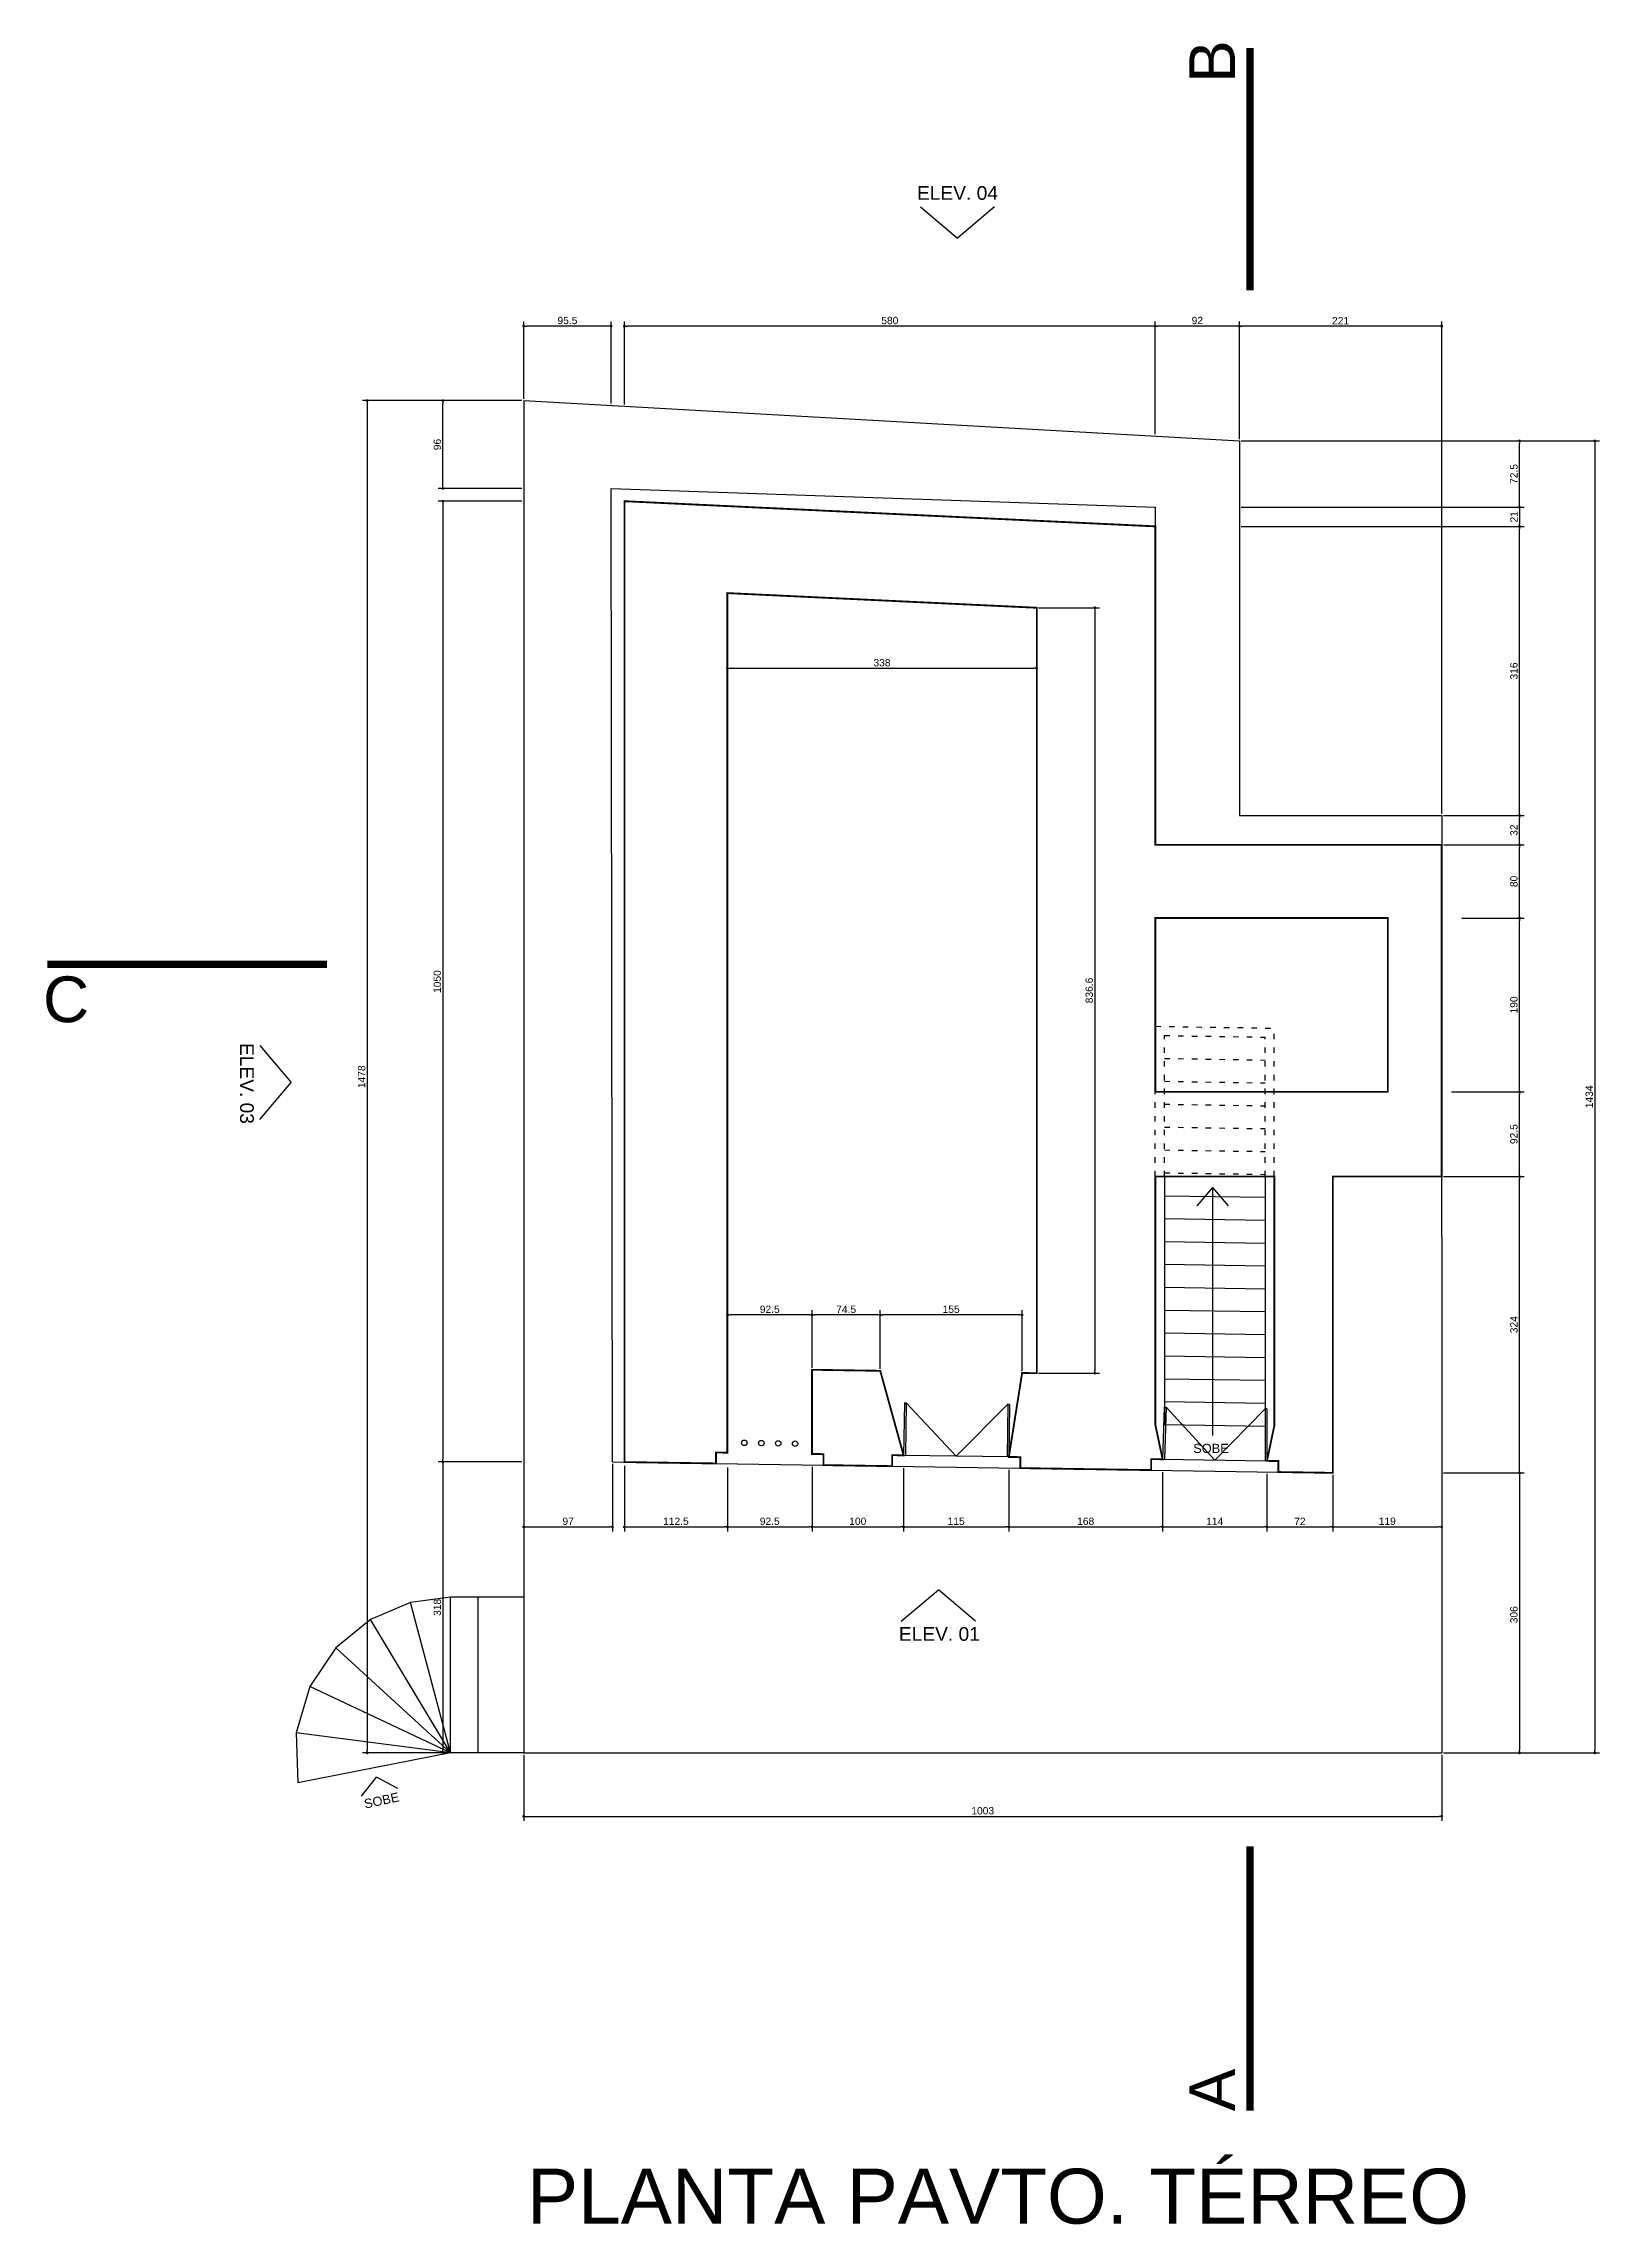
# Model space of a CAD drawing. Extents: x 2519 to 12890, y -1001 to 7229.
# Drawn here: x 2519 to 4219, y 4825 to 7209 of the extents above; entities that cross this region are included whole.
import ezdxf

# ---------------------------------------------------------------- set-up
doc = ezdxf.new("R2010")
doc.units = 0
doc.header["$PDMODE"] = 35
doc.linetypes.add('ACAD_ISO03W100', pattern=[30, 12, -18])
doc.linetypes.add('CENTER2', pattern=[28.575, 19.05, -3.175, 3.175, -3.175])
doc.layers.get('0').update_dxf_attribs({"linetype": 'CONTINUOUS'})
doc.layers.get('DEFPOINTS').update_dxf_attribs({"linetype": 'CONTINUOUS'})
for name, color, linetype in [('COTA', 7, 'CONTINUOUS'), ('PAREDE', 7, 'CONTINUOUS'), ('PAREDE_FINA', 7, 'CONTINUOUS')]:
    doc.layers.add(name, color=color, linetype=linetype)
doc.styles.add('TEXTO', font='ARIAL.TTF')
doc.dimstyles.new('COTA', dxfattribs={"dimtxt": 8, "dimasz": 3, "dimexe": 5, "dimexo": 2, "dimgap": 2, "dimtad": 1, "dimdec": 1, "dimtxsty": 'TEXTO', "dimblk1": 'DOT', "dimblk2": 'DOT', "dimsah": 1, "dimcen": 0, "dimclrd": 256, "dimclre": 256, "dimclrt": 256, "dimazin": 3, "dimtfac": 0.6, "dimtdec": 1, "dimtmove": 0, "dimatfit": 3, "dimtolj": 1, "dimtzin": 0})

msp = doc.modelspace()

# ---------------------------------------------------------------- texts
at = {"layer": 'PAREDE_FINA', "style": 'TEXTO'}
for s, height, rotation, p in [('B', 50, 90, (3821.02, 7165.68)), ('ELEV. 03', 15, 270, (2733.91, 6116.36)), ('SOBE', 10, 12.05806, (2870.6, 5279.53)), ('A', 50, 90, (3821.02, 4948.73))]:
    msp.add_text(s, height=height, rotation=rotation, dxfattribs=at).set_placement(p)
for s, height, p in [('ELEV. 04', 15, (3473.47, 7037.86)), ('C', 50, (2518.55, 6139.02)), ('SOBE', 10, (3775.33, 5668.19)), ('ELEV. 01', 15, (3453.67, 5462.88)), ('PLANTA PAVTO. TÉRREO', 60, (3047.33, 4825.92))]:
    msp.add_text(s, height=height, dxfattribs=at).set_placement(p)

# ---------------------------------------------------------------- blocks, each defined once
blk = doc.blocks.new('_DOT')
at = {"color": 0, "linetype": 'BYBLOCK'}
blk.add_line((-0.5, 0), (-1, 0), dxfattribs=at)
at = {"color": 0, "linetype": 'BYBLOCK', "const_width": 0.5}
blk.add_lwpolyline([(-0.25, 0, 1), (0.25, 0, 1)], format="xyb", close=True, dxfattribs=at)
blk = doc.blocks.new('*D33')
at = {"layer": 'COTA'}
for p, q in [((3825.8, 6776.4), (3825.8, 6904.8)), ((4043.8, 6899.8), (3828.8, 6899.8)), ((4046.8, 6366.9), (4046.8, 6904.8))]:
    blk.add_line(p, q, dxfattribs=at)
at = {"layer": 'DEFPOINTS', "color": 0}
for p in [(3825.8, 6899.8), (3825.8, 6774.4), (4046.8, 6364.9)]:
    blk.add_point(p, dxfattribs=at)
at = {"layer": 'COTA', "xscale": 3, "yscale": 3, "zscale": 3, "rotation": 180}
blk.add_blockref('_DOT', (3825.8, 6899.8), dxfattribs=at)
at = {"layer": 'COTA', "xscale": 3, "yscale": 3, "zscale": 3}
blk.add_blockref('_DOT', (4046.8, 6899.8), dxfattribs=at)
at = {"layer": 'COTA', "insert": (3936.3, 6905.8), "char_height": 8, "attachment_point": 5, "style": 'TEXTO'}
blk.add_mtext('\\A1;221', dxfattribs=at)
blk = doc.blocks.new('*D32')
at = {"layer": 'COTA'}
for p, q in [((3827.8, 6774.4), (4136.8, 6774.4)), ((4131.8, 6704.9), (4131.8, 6771.4)), ((3827.8, 6701.9), (4136.8, 6701.9))]:
    blk.add_line(p, q, dxfattribs=at)
at = {"layer": 'DEFPOINTS', "color": 0}
for p in [(3825.8, 6774.4), (4131.8, 6774.4), (3825.8, 6701.9)]:
    blk.add_point(p, dxfattribs=at)
at = {"layer": 'COTA', "xscale": 3, "yscale": 3, "zscale": 3}
for p, rotation in [((4131.8, 6774.4), 90), ((4131.8, 6701.9), 270)]:
    blk.add_blockref('_DOT', p, dxfattribs=dict(at, rotation=rotation))
at = {"layer": 'COTA', "insert": (4125.7, 6738.2), "char_height": 8, "attachment_point": 5, "rotation": 90, "style": 'TEXTO'}
blk.add_mtext('\\A1;72.5', dxfattribs=at)
blk = doc.blocks.new('*D31')
at = {"layer": 'COTA'}
for p, q in [((3827.8, 6701.9), (4136.8, 6701.9)), ((4131.8, 6698.9), (4131.8, 6683.9)), ((3827.8, 6680.9), (4136.8, 6680.9))]:
    blk.add_line(p, q, dxfattribs=at)
at = {"layer": 'DEFPOINTS', "color": 0}
for p in [(3825.8, 6701.9), (3825.8, 6680.9), (4131.8, 6680.9)]:
    blk.add_point(p, dxfattribs=at)
at = {"layer": 'COTA', "xscale": 3, "yscale": 3, "zscale": 3}
for p, rotation in [((4131.8, 6701.9), 90), ((4131.8, 6680.9), 270)]:
    blk.add_blockref('_DOT', p, dxfattribs=dict(at, rotation=rotation))
at = {"layer": 'COTA', "insert": (4125.8, 6691.4), "char_height": 8, "attachment_point": 5, "rotation": 90, "style": 'TEXTO'}
blk.add_mtext('\\A1;21', dxfattribs=at)
blk = doc.blocks.new('*D30')
at = {"layer": 'COTA'}
for p, q in [((3827.8, 6680.9), (4136.8, 6680.9)), ((4131.8, 6367.9), (4131.8, 6677.9)), ((4048.8, 6364.9), (4136.8, 6364.9))]:
    blk.add_line(p, q, dxfattribs=at)
at = {"layer": 'DEFPOINTS', "color": 0}
for p in [(3825.8, 6680.9), (4131.8, 6680.9), (4046.8, 6364.9)]:
    blk.add_point(p, dxfattribs=at)
at = {"layer": 'COTA', "xscale": 3, "yscale": 3, "zscale": 3}
for p, rotation in [((4131.8, 6680.9), 90), ((4131.8, 6364.9), 270)]:
    blk.add_blockref('_DOT', p, dxfattribs=dict(at, rotation=rotation))
at = {"layer": 'COTA', "insert": (4125.7, 6522.9), "char_height": 8, "attachment_point": 5, "rotation": 90, "style": 'TEXTO'}
blk.add_mtext('\\A1;316', dxfattribs=at)
blk = doc.blocks.new('*D29')
at = {"layer": 'COTA'}
for p, q in [((4048.8, 6364.9), (4136.8, 6364.9)), ((4131.8, 6335.9), (4131.8, 6361.9)), ((4048.8, 6332.9), (4136.8, 6332.9))]:
    blk.add_line(p, q, dxfattribs=at)
at = {"layer": 'DEFPOINTS', "color": 0}
for p in [(4046.8, 6364.9), (4131.8, 6364.9), (4046.8, 6332.9)]:
    blk.add_point(p, dxfattribs=at)
at = {"layer": 'COTA', "xscale": 3, "yscale": 3, "zscale": 3}
for p, rotation in [((4131.8, 6364.9), 90), ((4131.8, 6332.9), 270)]:
    blk.add_blockref('_DOT', p, dxfattribs=dict(at, rotation=rotation))
at = {"layer": 'COTA', "insert": (4125.7, 6348.9), "char_height": 8, "attachment_point": 5, "rotation": 90, "style": 'TEXTO'}
blk.add_mtext('\\A1;32', dxfattribs=at)
blk = doc.blocks.new('*D28')
at = {"layer": 'COTA'}
for p, q in [((4048.8, 6332.9), (4136.8, 6332.9)), ((4131.8, 6255.9), (4131.8, 6329.9)), ((4068.9, 6252.9), (4136.8, 6252.9))]:
    blk.add_line(p, q, dxfattribs=at)
at = {"layer": 'DEFPOINTS', "color": 0}
for p in [(4046.8, 6332.9), (4131.8, 6332.9), (4066.9, 6252.9)]:
    blk.add_point(p, dxfattribs=at)
at = {"layer": 'COTA', "xscale": 3, "yscale": 3, "zscale": 3}
for p, rotation in [((4131.8, 6332.9), 90), ((4131.8, 6252.9), 270)]:
    blk.add_blockref('_DOT', p, dxfattribs=dict(at, rotation=rotation))
at = {"layer": 'COTA', "insert": (4125.7, 6292.9), "char_height": 8, "attachment_point": 5, "rotation": 90, "style": 'TEXTO'}
blk.add_mtext('\\A1;80', dxfattribs=at)
blk = doc.blocks.new('*D26')
at = {"layer": 'COTA'}
for p, q in [((4057.5, 6062.9), (4136.8, 6062.9)), ((4131.8, 5973.4), (4131.8, 6059.9)), ((4048.8, 5970.4), (4136.8, 5970.4))]:
    blk.add_line(p, q, dxfattribs=at)
at = {"layer": 'DEFPOINTS', "color": 0}
for p in [(4055.5, 6062.9), (4131.8, 6062.9), (4046.8, 5970.4)]:
    blk.add_point(p, dxfattribs=at)
at = {"layer": 'COTA', "xscale": 3, "yscale": 3, "zscale": 3}
for p, rotation in [((4131.8, 6062.9), 90), ((4131.8, 5970.4), 270)]:
    blk.add_blockref('_DOT', p, dxfattribs=dict(at, rotation=rotation))
at = {"layer": 'COTA', "insert": (4125.7, 6016.7), "char_height": 8, "attachment_point": 5, "rotation": 90, "style": 'TEXTO'}
blk.add_mtext('\\A1;92.5', dxfattribs=at)
blk = doc.blocks.new('*D21')
at = {"layer": 'COTA'}
for p, q in [((3827.8, 6774.4), (4219.1, 6774.4)), ((4214.1, 6771.4), (4214.1, 5343.4)), ((4048.8, 5340.4), (4219.1, 5340.4))]:
    blk.add_line(p, q, dxfattribs=at)
at = {"layer": 'DEFPOINTS', "color": 0}
for p in [(3825.8, 6774.4), (4046.8, 5340.4), (4214.1, 5340.4)]:
    blk.add_point(p, dxfattribs=at)
at = {"layer": 'COTA', "xscale": 3, "yscale": 3, "zscale": 3}
for p, rotation in [((4214.1, 6774.4), 90), ((4214.1, 5340.4), 270)]:
    blk.add_blockref('_DOT', p, dxfattribs=dict(at, rotation=rotation))
at = {"layer": 'COTA', "insert": (4208, 6057.4), "char_height": 8, "attachment_point": 5, "rotation": 90, "style": 'TEXTO'}
blk.add_mtext('\\A1;1434', dxfattribs=at)
blk = doc.blocks.new('*D20')
at = {"layer": 'COTA'}
for p, q in [((4048.8, 5970.4), (4136.8, 5970.4)), ((4131.8, 5649.4), (4131.8, 5967.4)), ((4048.8, 5646.4), (4136.8, 5646.4))]:
    blk.add_line(p, q, dxfattribs=at)
at = {"layer": 'DEFPOINTS', "color": 0}
for p in [(4046.8, 5970.4), (4131.8, 5970.4), (4046.8, 5646.4)]:
    blk.add_point(p, dxfattribs=at)
at = {"layer": 'COTA', "xscale": 3, "yscale": 3, "zscale": 3}
for p, rotation in [((4131.8, 5970.4), 90), ((4131.8, 5646.4), 270)]:
    blk.add_blockref('_DOT', p, dxfattribs=dict(at, rotation=rotation))
at = {"layer": 'COTA', "insert": (4125.7, 5808.4), "char_height": 8, "attachment_point": 5, "rotation": 90, "style": 'TEXTO'}
blk.add_mtext('\\A1;324', dxfattribs=at)
blk = doc.blocks.new('*D19')
at = {"layer": 'COTA'}
for p, q in [((4048.8, 5646.4), (4136.8, 5646.4)), ((4131.8, 5643.4), (4131.8, 5343.4)), ((4048.8, 5340.4), (4136.8, 5340.4))]:
    blk.add_line(p, q, dxfattribs=at)
at = {"layer": 'DEFPOINTS', "color": 0}
for p in [(4046.8, 5646.4), (4046.8, 5340.4), (4131.8, 5340.4)]:
    blk.add_point(p, dxfattribs=at)
at = {"layer": 'COTA', "xscale": 3, "yscale": 3, "zscale": 3}
for p, rotation in [((4131.8, 5646.4), 90), ((4131.8, 5340.4), 270)]:
    blk.add_blockref('_DOT', p, dxfattribs=dict(at, rotation=rotation))
at = {"layer": 'COTA', "insert": (4125.7, 5491.4), "char_height": 8, "attachment_point": 5, "rotation": 90, "style": 'TEXTO'}
blk.add_mtext('\\A1;306', dxfattribs=at)
blk = doc.blocks.new('*D18')
at = {"layer": 'COTA'}
for p, q in [((3043.8, 5338.4), (3043.8, 5266)), ((4046.8, 5338.4), (4046.8, 5266)), ((3046.8, 5271), (4043.8, 5271))]:
    blk.add_line(p, q, dxfattribs=at)
at = {"layer": 'DEFPOINTS', "color": 0}
for p in [(3043.8, 5340.4), (4046.8, 5340.4), (4046.8, 5271)]:
    blk.add_point(p, dxfattribs=at)
at = {"layer": 'COTA', "xscale": 3, "yscale": 3, "zscale": 3, "rotation": 180}
blk.add_blockref('_DOT', (3043.8, 5271), dxfattribs=at)
at = {"layer": 'COTA', "xscale": 3, "yscale": 3, "zscale": 3}
blk.add_blockref('_DOT', (4046.8, 5271), dxfattribs=at)
at = {"layer": 'COTA', "insert": (3545.3, 5277.1), "char_height": 8, "attachment_point": 5, "style": 'TEXTO'}
blk.add_mtext('\\A1;1003', dxfattribs=at)
blk = doc.blocks.new('*D14')
at = {"layer": 'COTA'}
for p, q in [((3927.8, 5642.4), (3927.8, 5582.4)), ((4046.8, 5642.6), (4046.8, 5582.4)), ((3930.8, 5587.4), (4043.8, 5587.4))]:
    blk.add_line(p, q, dxfattribs=at)
at = {"layer": 'DEFPOINTS', "color": 0}
for p in [(3927.8, 5644.4), (4046.8, 5644.6), (4046.8, 5587.4)]:
    blk.add_point(p, dxfattribs=at)
at = {"layer": 'COTA', "xscale": 3, "yscale": 3, "zscale": 3, "rotation": 180}
blk.add_blockref('_DOT', (3927.8, 5587.4), dxfattribs=at)
at = {"layer": 'COTA', "xscale": 3, "yscale": 3, "zscale": 3}
blk.add_blockref('_DOT', (4046.8, 5587.4), dxfattribs=at)
at = {"layer": 'COTA', "insert": (3987.3, 5593.5), "char_height": 8, "attachment_point": 5, "style": 'TEXTO'}
blk.add_mtext('\\A1;119', dxfattribs=at)
blk = doc.blocks.new('*D38')
at = {"layer": 'COTA'}
for p, q in [((3606.3, 6592), (3672.8, 6592)), ((3667.8, 6589), (3667.8, 5758.4)), ((3606.3, 5755.4), (3672.8, 5755.4))]:
    blk.add_line(p, q, dxfattribs=at)
at = {"layer": 'DEFPOINTS', "color": 0}
for p in [(3604.3, 6592), (3604.3, 5755.4), (3667.8, 5755.4)]:
    blk.add_point(p, dxfattribs=at)
at = {"layer": 'COTA', "xscale": 3, "yscale": 3, "zscale": 3}
for p, rotation in [((3667.8, 6592), 90), ((3667.8, 5755.4), 270)]:
    blk.add_blockref('_DOT', p, dxfattribs=dict(at, rotation=rotation))
at = {"layer": 'COTA', "insert": (3661.7, 6173.7), "char_height": 8, "attachment_point": 5, "rotation": 90, "style": 'TEXTO'}
blk.add_mtext('\\A1;836.6', dxfattribs=at)
blk = doc.blocks.new('*D25')
at = {"layer": 'COTA'}
for p, q in [((3041.8, 6818.4), (2867.8, 6818.4)), ((2872.8, 6815.4), (2872.8, 5343.4)), ((3041.8, 5340.4), (2867.8, 5340.4))]:
    blk.add_line(p, q, dxfattribs=at)
at = {"layer": 'DEFPOINTS', "color": 0}
for p in [(3043.8, 6818.4), (2872.8, 5340.4), (3043.8, 5340.4)]:
    blk.add_point(p, dxfattribs=at)
at = {"layer": 'COTA', "xscale": 3, "yscale": 3, "zscale": 3}
for p, rotation in [((2872.8, 6818.4), 90), ((2872.8, 5340.4), 270)]:
    blk.add_blockref('_DOT', p, dxfattribs=dict(at, rotation=rotation))
at = {"layer": 'COTA', "insert": (2866.7, 6079.4), "char_height": 8, "attachment_point": 5, "rotation": 90, "style": 'TEXTO'}
blk.add_mtext('\\A1;1478', dxfattribs=at)
blk = doc.blocks.new('*D23')
at = {"layer": 'COTA'}
for p, q in [((3041.8, 6708.4), (2950.5, 6708.4)), ((2955.5, 6705.4), (2955.5, 5661.4)), ((3041.8, 5658.4), (2950.5, 5658.4))]:
    blk.add_line(p, q, dxfattribs=at)
at = {"layer": 'DEFPOINTS', "color": 0}
for p in [(3043.8, 6708.4), (2955.5, 5658.4), (3043.8, 5658.4)]:
    blk.add_point(p, dxfattribs=at)
at = {"layer": 'COTA', "xscale": 3, "yscale": 3, "zscale": 3}
for p, rotation in [((2955.5, 6708.4), 90), ((2955.5, 5658.4), 270)]:
    blk.add_blockref('_DOT', p, dxfattribs=dict(at, rotation=rotation))
at = {"layer": 'COTA', "insert": (2949.4, 6183.4), "char_height": 8, "attachment_point": 5, "rotation": 90, "style": 'TEXTO'}
blk.add_mtext('\\A1;1050', dxfattribs=at)
blk = doc.blocks.new('*D22')
at = {"layer": 'COTA'}
for p, q in [((3041.8, 5658.4), (2950.5, 5658.4)), ((2955.5, 5655.4), (2955.5, 5343.4)), ((3041.8, 5340.4), (2950.5, 5340.4))]:
    blk.add_line(p, q, dxfattribs=at)
at = {"layer": 'DEFPOINTS', "color": 0}
for p in [(3043.8, 5658.4), (2955.5, 5340.4), (3043.8, 5340.4)]:
    blk.add_point(p, dxfattribs=at)
at = {"layer": 'COTA', "xscale": 3, "yscale": 3, "zscale": 3}
for p, rotation in [((2955.5, 5658.4), 90), ((2955.5, 5340.4), 270)]:
    blk.add_blockref('_DOT', p, dxfattribs=dict(at, rotation=rotation))
at = {"layer": 'COTA', "insert": (2949.4, 5499.4), "char_height": 8, "attachment_point": 5, "rotation": 90, "style": 'TEXTO'}
blk.add_mtext('\\A1;318', dxfattribs=at)
blk = doc.blocks.new('*D17')
at = {"layer": 'COTA'}
for p, q in [((3358.8, 5651.1), (3358.8, 5582.4)), ((3458.8, 5649.6), (3458.8, 5582.4)), ((3361.8, 5587.4), (3455.8, 5587.4))]:
    blk.add_line(p, q, dxfattribs=at)
at = {"layer": 'DEFPOINTS', "color": 0}
for p in [(3358.8, 5653.1), (3458.8, 5651.6), (3458.8, 5587.4)]:
    blk.add_point(p, dxfattribs=at)
at = {"layer": 'COTA', "xscale": 3, "yscale": 3, "zscale": 3, "rotation": 180}
blk.add_blockref('_DOT', (3358.8, 5587.4), dxfattribs=at)
at = {"layer": 'COTA', "xscale": 3, "yscale": 3, "zscale": 3}
blk.add_blockref('_DOT', (3458.8, 5587.4), dxfattribs=at)
at = {"layer": 'COTA', "insert": (3408.8, 5593.5), "char_height": 8, "attachment_point": 5, "style": 'TEXTO'}
blk.add_mtext('\\A1;100', dxfattribs=at)
blk = doc.blocks.new('*D16')
at = {"layer": 'COTA'}
for p, q in [((3043.8, 5657.9), (3043.8, 5582.4)), ((3140.8, 5656.4), (3140.8, 5582.4)), ((3046.8, 5587.4), (3137.8, 5587.4))]:
    blk.add_line(p, q, dxfattribs=at)
at = {"layer": 'DEFPOINTS', "color": 0}
for p in [(3043.8, 5659.9), (3140.8, 5658.4), (3140.8, 5587.4)]:
    blk.add_point(p, dxfattribs=at)
at = {"layer": 'COTA', "xscale": 3, "yscale": 3, "zscale": 3, "rotation": 180}
blk.add_blockref('_DOT', (3043.8, 5587.4), dxfattribs=at)
at = {"layer": 'COTA', "xscale": 3, "yscale": 3, "zscale": 3}
blk.add_blockref('_DOT', (3140.8, 5587.4), dxfattribs=at)
at = {"layer": 'COTA', "insert": (3092.3, 5593.5), "char_height": 8, "attachment_point": 5, "style": 'TEXTO'}
blk.add_mtext('\\A1;97', dxfattribs=at)
blk = doc.blocks.new('*D15')
at = {"layer": 'COTA'}
for p, q in [((3741.8, 5647.3), (3741.8, 5582.4)), ((3855.8, 5645.5), (3855.8, 5582.4)), ((3744.8, 5587.4), (3852.8, 5587.4))]:
    blk.add_line(p, q, dxfattribs=at)
at = {"layer": 'DEFPOINTS', "color": 0}
for p in [(3741.8, 5649.3), (3855.8, 5647.5), (3855.8, 5587.4)]:
    blk.add_point(p, dxfattribs=at)
at = {"layer": 'COTA', "xscale": 3, "yscale": 3, "zscale": 3, "rotation": 180}
blk.add_blockref('_DOT', (3741.8, 5587.4), dxfattribs=at)
at = {"layer": 'COTA', "xscale": 3, "yscale": 3, "zscale": 3}
blk.add_blockref('_DOT', (3855.8, 5587.4), dxfattribs=at)
at = {"layer": 'COTA', "insert": (3798.8, 5593.4), "char_height": 8, "attachment_point": 5, "style": 'TEXTO'}
blk.add_mtext('\\A1;114', dxfattribs=at)
blk = doc.blocks.new('*D13')
at = {"layer": 'COTA'}
for p, q in [((3855.8, 5643.5), (3855.8, 5582.4)), ((3927.8, 5644.4), (3927.8, 5582.4)), ((3858.8, 5587.4), (3924.8, 5587.4))]:
    blk.add_line(p, q, dxfattribs=at)
at = {"layer": 'DEFPOINTS', "color": 0}
for p in [(3855.8, 5645.5), (3927.8, 5646.4), (3927.8, 5587.4)]:
    blk.add_point(p, dxfattribs=at)
at = {"layer": 'COTA', "xscale": 3, "yscale": 3, "zscale": 3, "rotation": 180}
blk.add_blockref('_DOT', (3855.8, 5587.4), dxfattribs=at)
at = {"layer": 'COTA', "xscale": 3, "yscale": 3, "zscale": 3}
blk.add_blockref('_DOT', (3927.8, 5587.4), dxfattribs=at)
at = {"layer": 'COTA', "insert": (3891.8, 5593.4), "char_height": 8, "attachment_point": 5, "style": 'TEXTO'}
blk.add_mtext('\\A1;72', dxfattribs=at)
blk = doc.blocks.new('*D12')
at = {"layer": 'COTA'}
for p, q in [((3573.8, 5647.8), (3573.8, 5582.4)), ((3741.8, 5645.3), (3741.8, 5582.4)), ((3576.8, 5587.4), (3738.8, 5587.4))]:
    blk.add_line(p, q, dxfattribs=at)
at = {"layer": 'DEFPOINTS', "color": 0}
for p in [(3573.8, 5649.8), (3741.8, 5647.3), (3741.8, 5587.4)]:
    blk.add_point(p, dxfattribs=at)
at = {"layer": 'COTA', "xscale": 3, "yscale": 3, "zscale": 3, "rotation": 180}
blk.add_blockref('_DOT', (3573.8, 5587.4), dxfattribs=at)
at = {"layer": 'COTA', "xscale": 3, "yscale": 3, "zscale": 3}
blk.add_blockref('_DOT', (3741.8, 5587.4), dxfattribs=at)
at = {"layer": 'COTA', "insert": (3657.8, 5593.5), "char_height": 8, "attachment_point": 5, "style": 'TEXTO'}
blk.add_mtext('\\A1;168', dxfattribs=at)
blk = doc.blocks.new('*D11')
at = {"layer": 'COTA'}
for p, q in [((3433.3, 5760), (3433.3, 5824.1)), ((3585.3, 5819.1), (3436.3, 5819.1)), ((3588.3, 5757.6), (3588.3, 5824.1))]:
    blk.add_line(p, q, dxfattribs=at)
at = {"layer": 'DEFPOINTS', "color": 0}
for p in [(3433.3, 5819.1), (3433.3, 5758), (3588.3, 5755.6)]:
    blk.add_point(p, dxfattribs=at)
at = {"layer": 'COTA', "xscale": 3, "yscale": 3, "zscale": 3, "rotation": 180}
blk.add_blockref('_DOT', (3433.3, 5819.1), dxfattribs=at)
at = {"layer": 'COTA', "xscale": 3, "yscale": 3, "zscale": 3}
blk.add_blockref('_DOT', (3588.3, 5819.1), dxfattribs=at)
at = {"layer": 'COTA', "insert": (3510.8, 5825.2), "char_height": 8, "attachment_point": 5, "style": 'TEXTO'}
blk.add_mtext('\\A1;155', dxfattribs=at)
blk = doc.blocks.new('*D10')
at = {"layer": 'COTA'}
for p, q in [((3358.8, 5761.1), (3358.8, 5824.1)), ((3430.3, 5819.1), (3361.8, 5819.1)), ((3433.3, 5760), (3433.3, 5824.1))]:
    blk.add_line(p, q, dxfattribs=at)
at = {"layer": 'DEFPOINTS', "color": 0}
for p in [(3358.8, 5819.1), (3358.8, 5759.1), (3433.3, 5758)]:
    blk.add_point(p, dxfattribs=at)
at = {"layer": 'COTA', "xscale": 3, "yscale": 3, "zscale": 3, "rotation": 180}
blk.add_blockref('_DOT', (3358.8, 5819.1), dxfattribs=at)
at = {"layer": 'COTA', "xscale": 3, "yscale": 3, "zscale": 3}
blk.add_blockref('_DOT', (3433.3, 5819.1), dxfattribs=at)
at = {"layer": 'COTA', "insert": (3396.1, 5825.2), "char_height": 8, "attachment_point": 5, "style": 'TEXTO'}
blk.add_mtext('\\A1;74.5', dxfattribs=at)
blk = doc.blocks.new('*D9')
at = {"layer": 'COTA'}
for p, q in [((3266.3, 5761.1), (3266.3, 5824.1)), ((3355.8, 5819.1), (3269.3, 5819.1)), ((3358.8, 5761.1), (3358.8, 5824.1))]:
    blk.add_line(p, q, dxfattribs=at)
at = {"layer": 'DEFPOINTS', "color": 0}
for p in [(3266.3, 5819.1), (3266.3, 5759.1), (3358.8, 5759.1)]:
    blk.add_point(p, dxfattribs=at)
at = {"layer": 'COTA', "xscale": 3, "yscale": 3, "zscale": 3, "rotation": 180}
blk.add_blockref('_DOT', (3266.3, 5819.1), dxfattribs=at)
at = {"layer": 'COTA', "xscale": 3, "yscale": 3, "zscale": 3}
blk.add_blockref('_DOT', (3358.8, 5819.1), dxfattribs=at)
at = {"layer": 'COTA', "insert": (3312.6, 5825.2), "char_height": 8, "attachment_point": 5, "style": 'TEXTO'}
blk.add_mtext('\\A1;92.5', dxfattribs=at)
blk = doc.blocks.new('*D8')
at = {"layer": 'COTA'}
for p, q in [((3458.8, 5651.6), (3458.8, 5582.4)), ((3573.8, 5649.8), (3573.8, 5582.4)), ((3461.8, 5587.4), (3570.8, 5587.4))]:
    blk.add_line(p, q, dxfattribs=at)
at = {"layer": 'DEFPOINTS', "color": 0}
for p in [(3458.8, 5653.6), (3573.8, 5651.8), (3573.8, 5587.4)]:
    blk.add_point(p, dxfattribs=at)
at = {"layer": 'COTA', "xscale": 3, "yscale": 3, "zscale": 3, "rotation": 180}
blk.add_blockref('_DOT', (3458.8, 5587.4), dxfattribs=at)
at = {"layer": 'COTA', "xscale": 3, "yscale": 3, "zscale": 3}
blk.add_blockref('_DOT', (3573.8, 5587.4), dxfattribs=at)
at = {"layer": 'COTA', "insert": (3516.3, 5593.5), "char_height": 8, "attachment_point": 5, "style": 'TEXTO'}
blk.add_mtext('\\A1;115', dxfattribs=at)
blk = doc.blocks.new('*D7')
at = {"layer": 'COTA'}
for p, q in [((3266.3, 5652.5), (3266.3, 5582.4)), ((3358.8, 5653.1), (3358.8, 5582.4)), ((3269.3, 5587.4), (3355.8, 5587.4))]:
    blk.add_line(p, q, dxfattribs=at)
at = {"layer": 'DEFPOINTS', "color": 0}
for p in [(3266.3, 5654.5), (3358.8, 5655.1), (3358.8, 5587.4)]:
    blk.add_point(p, dxfattribs=at)
at = {"layer": 'COTA', "xscale": 3, "yscale": 3, "zscale": 3, "rotation": 180}
blk.add_blockref('_DOT', (3266.3, 5587.4), dxfattribs=at)
at = {"layer": 'COTA', "xscale": 3, "yscale": 3, "zscale": 3}
blk.add_blockref('_DOT', (3358.8, 5587.4), dxfattribs=at)
at = {"layer": 'COTA', "insert": (3312.6, 5593.5), "char_height": 8, "attachment_point": 5, "style": 'TEXTO'}
blk.add_mtext('\\A1;92.5', dxfattribs=at)
blk = doc.blocks.new('*D6')
at = {"layer": 'COTA'}
for p, q in [((3153.8, 5654.3), (3153.8, 5582.4)), ((3266.3, 5650.5), (3266.3, 5582.4)), ((3156.8, 5587.4), (3263.3, 5587.4))]:
    blk.add_line(p, q, dxfattribs=at)
at = {"layer": 'DEFPOINTS', "color": 0}
for p in [(3153.8, 5656.3), (3266.3, 5652.5), (3266.3, 5587.4)]:
    blk.add_point(p, dxfattribs=at)
at = {"layer": 'COTA', "xscale": 3, "yscale": 3, "zscale": 3, "rotation": 180}
blk.add_blockref('_DOT', (3153.8, 5587.4), dxfattribs=at)
at = {"layer": 'COTA', "xscale": 3, "yscale": 3, "zscale": 3}
blk.add_blockref('_DOT', (3266.3, 5587.4), dxfattribs=at)
at = {"layer": 'COTA', "insert": (3210.1, 5593.5), "char_height": 8, "attachment_point": 5, "style": 'TEXTO'}
blk.add_mtext('\\A1;112.5', dxfattribs=at)
blk = doc.blocks.new('*D37')
at = {"layer": 'COTA'}
for p, q in [((3266.3, 6606), (3266.3, 6520.8)), ((3604.3, 6590), (3604.3, 6520.8)), ((3269.3, 6525.8), (3601.3, 6525.8))]:
    blk.add_line(p, q, dxfattribs=at)
at = {"layer": 'DEFPOINTS', "color": 0}
for p in [(3266.3, 6608), (3604.3, 6592), (3604.3, 6525.8)]:
    blk.add_point(p, dxfattribs=at)
at = {"layer": 'COTA', "xscale": 3, "yscale": 3, "zscale": 3, "rotation": 180}
blk.add_blockref('_DOT', (3266.3, 6525.8), dxfattribs=at)
at = {"layer": 'COTA', "xscale": 3, "yscale": 3, "zscale": 3}
blk.add_blockref('_DOT', (3604.3, 6525.8), dxfattribs=at)
at = {"layer": 'COTA', "insert": (3435.3, 6531.9), "char_height": 8, "attachment_point": 5, "style": 'TEXTO'}
blk.add_mtext('\\A1;338', dxfattribs=at)
blk = doc.blocks.new('*D36')
at = {"layer": 'COTA'}
for p, q in [((3043.8, 6820.4), (3043.8, 6904.8)), ((3136.3, 6899.8), (3046.8, 6899.8)), ((3139.3, 6815.1), (3139.3, 6904.8))]:
    blk.add_line(p, q, dxfattribs=at)
at = {"layer": 'DEFPOINTS', "color": 0}
for p in [(3043.8, 6899.8), (3043.8, 6818.4), (3139.3, 6813.1)]:
    blk.add_point(p, dxfattribs=at)
at = {"layer": 'COTA', "xscale": 3, "yscale": 3, "zscale": 3, "rotation": 180}
blk.add_blockref('_DOT', (3043.8, 6899.8), dxfattribs=at)
at = {"layer": 'COTA', "xscale": 3, "yscale": 3, "zscale": 3}
blk.add_blockref('_DOT', (3139.3, 6899.8), dxfattribs=at)
at = {"layer": 'COTA', "insert": (3091.6, 6905.9), "char_height": 8, "attachment_point": 5, "style": 'TEXTO'}
blk.add_mtext('\\A1;95.5', dxfattribs=at)
blk = doc.blocks.new('*D35')
at = {"layer": 'COTA'}
for p, q in [((3153.8, 6814.3), (3153.8, 6904.8)), ((3730.8, 6899.8), (3156.8, 6899.8)), ((3733.8, 6781.6), (3733.8, 6904.8))]:
    blk.add_line(p, q, dxfattribs=at)
at = {"layer": 'DEFPOINTS', "color": 0}
for p in [(3153.8, 6899.8), (3153.8, 6812.3), (3733.8, 6779.6)]:
    blk.add_point(p, dxfattribs=at)
at = {"layer": 'COTA', "xscale": 3, "yscale": 3, "zscale": 3, "rotation": 180}
blk.add_blockref('_DOT', (3153.8, 6899.8), dxfattribs=at)
at = {"layer": 'COTA', "xscale": 3, "yscale": 3, "zscale": 3}
blk.add_blockref('_DOT', (3733.8, 6899.8), dxfattribs=at)
at = {"layer": 'COTA', "insert": (3443.8, 6905.9), "char_height": 8, "attachment_point": 5, "style": 'TEXTO'}
blk.add_mtext('\\A1;580', dxfattribs=at)
blk = doc.blocks.new('*D34')
at = {"layer": 'COTA'}
for p, q in [((3733.8, 6781.6), (3733.8, 6904.8)), ((3822.8, 6899.8), (3736.8, 6899.8)), ((3825.8, 6776.4), (3825.8, 6904.8))]:
    blk.add_line(p, q, dxfattribs=at)
at = {"layer": 'DEFPOINTS', "color": 0}
for p in [(3733.8, 6899.8), (3733.8, 6779.6), (3825.8, 6774.4)]:
    blk.add_point(p, dxfattribs=at)
at = {"layer": 'COTA', "xscale": 3, "yscale": 3, "zscale": 3, "rotation": 180}
blk.add_blockref('_DOT', (3733.8, 6899.8), dxfattribs=at)
at = {"layer": 'COTA', "xscale": 3, "yscale": 3, "zscale": 3}
blk.add_blockref('_DOT', (3825.8, 6899.8), dxfattribs=at)
at = {"layer": 'COTA', "insert": (3779.8, 6905.9), "char_height": 8, "attachment_point": 5, "style": 'TEXTO'}
blk.add_mtext('\\A1;92', dxfattribs=at)
blk = doc.blocks.new('*D24')
at = {"layer": 'COTA'}
for p, q in [((3041.8, 6818.4), (2950.5, 6818.4)), ((2955.5, 6725.4), (2955.5, 6815.4)), ((3041.8, 6722.4), (2950.5, 6722.4))]:
    blk.add_line(p, q, dxfattribs=at)
at = {"layer": 'DEFPOINTS', "color": 0}
for p in [(2955.5, 6818.4), (3043.8, 6818.4), (3043.8, 6722.4)]:
    blk.add_point(p, dxfattribs=at)
at = {"layer": 'COTA', "xscale": 3, "yscale": 3, "zscale": 3}
for p, rotation in [((2955.5, 6818.4), 90), ((2955.5, 6722.4), 270)]:
    blk.add_blockref('_DOT', p, dxfattribs=dict(at, rotation=rotation))
at = {"layer": 'COTA', "insert": (2949.4, 6770.4), "char_height": 8, "attachment_point": 5, "rotation": 90, "style": 'TEXTO'}
blk.add_mtext('\\A1;96', dxfattribs=at)
blk = doc.blocks.new('*D27')
at = {"layer": 'COTA'}
for p, q in [((4068.9, 6252.9), (4136.8, 6252.9)), ((4131.8, 6065.9), (4131.8, 6249.9)), ((4057.5, 6062.9), (4136.8, 6062.9))]:
    blk.add_line(p, q, dxfattribs=at)
at = {"layer": 'DEFPOINTS', "color": 0}
for p in [(4066.9, 6252.9), (4131.8, 6252.9), (4055.5, 6062.9)]:
    blk.add_point(p, dxfattribs=at)
at = {"layer": 'COTA', "xscale": 3, "yscale": 3, "zscale": 3}
for p, rotation in [((4131.8, 6252.9), 90), ((4131.8, 6062.9), 270)]:
    blk.add_blockref('_DOT', p, dxfattribs=dict(at, rotation=rotation))
at = {"layer": 'COTA', "insert": (4125.7, 6157.9), "char_height": 8, "attachment_point": 5, "rotation": 90, "style": 'TEXTO'}
blk.add_mtext('\\A1;190', dxfattribs=at)

# ---------------------------------------------------------------- dimensions: what is measured, and where the dimension line sits
at = {"layer": 'COTA'}
for base, p1, p2, picture, middle in [((3043.85, 6899.82), (3139.35, 6813.08), (3043.85, 6818.45), '*D36', (3091.6, 6905.9)), ((3153.85, 6899.82), (3733.85, 6779.63), (3153.85, 6812.26), '*D35', (3443.85, 6905.9)), ((3733.85, 6899.82), (3825.85, 6774.45), (3733.85, 6779.63), '*D34', (3779.85, 6905.9)), ((3825.85, 6899.82), (4046.85, 6364.95), (3825.85, 6774.45), '*D33', (3936.35, 6905.83)), ((3604.35, 6525.78), (3266.35, 6608.01), (3604.35, 6591.98), '*D37', (3435.35, 6531.87)), ((3266.35, 5819.09), (3358.85, 5759.14), (3266.35, 5759.14), '*D9', (3312.6, 5825.17)), ((3358.85, 5819.09), (3433.35, 5758), (3358.85, 5759.14), '*D10', (3396.1, 5825.16)), ((3433.35, 5819.09), (3588.35, 5755.64), (3433.35, 5758), '*D11', (3510.85, 5825.17)), ((3140.85, 5587.37), (3043.85, 5659.93), (3140.85, 5658.45), '*D16', (3092.35, 5593.45)), ((3266.35, 5587.37), (3153.85, 5656.25), (3266.35, 5652.54), '*D6', (3210.1, 5593.45)), ((3358.85, 5587.37), (3266.35, 5654.54), (3358.85, 5655.13), '*D7', (3312.6, 5593.45)), ((3458.85, 5587.37), (3358.85, 5653.13), (3458.85, 5651.6), '*D17', (3408.85, 5593.45)), ((3573.85, 5587.37), (3458.85, 5653.6), (3573.85, 5651.85), '*D8', (3516.35, 5593.45)), ((3741.85, 5587.37), (3573.85, 5649.85), (3741.85, 5647.29), '*D12', (3657.85, 5593.45)), ((3855.85, 5587.37), (3741.85, 5649.29), (3855.85, 5647.55), '*D15', (3798.85, 5593.38)), ((3927.85, 5587.37), (3855.85, 5645.55), (3927.85, 5646.45), '*D13', (3891.85, 5593.38)), ((4046.85, 5587.37), (3927.85, 5644.45), (4046.85, 5644.63), '*D14', (3987.35, 5593.45)), ((4046.85, 5270.97), (3043.85, 5340.45), (4046.85, 5340.45), '*D18', (3545.35, 5277.06))]:
    dim = msp.add_linear_dim(base=base, p1=p1, p2=p2, dimstyle='COTA', dxfattribs=at)
    dim.commit()
    dim.dimension.update_dxf_attribs({"geometry": picture, "text_midpoint": middle})
for base, p1, p2, picture, middle in [((2872.76, 5340.45), (3043.85, 6818.45), (3043.85, 5340.45), '*D25', (2866.68, 6079.45)), ((2955.52, 6818.45), (3043.85, 6722.45), (3043.85, 6818.45), '*D24', (2949.44, 6770.45)), ((4131.78, 6774.45), (3825.85, 6701.95), (3825.85, 6774.45), '*D32', (4125.7, 6738.2)), ((4214.07, 5340.45), (3825.85, 6774.45), (4046.85, 5340.45), '*D21', (4207.98, 6057.45)), ((2955.52, 5658.45), (3043.85, 6708.45), (3043.85, 5658.45), '*D23', (2949.44, 6183.45)), ((4131.78, 6680.95), (3825.85, 6701.95), (3825.85, 6680.95), '*D31', (4125.76, 6691.45)), ((4131.78, 6680.95), (4046.85, 6364.95), (3825.85, 6680.95), '*D30', (4125.69, 6522.95)), ((4131.78, 6364.95), (4046.85, 6332.95), (4046.85, 6364.95), '*D29', (4125.69, 6348.95)), ((4131.78, 6332.95), (4066.91, 6252.95), (4046.85, 6332.95), '*D28', (4125.7, 6292.95)), ((4131.78, 6252.95), (4055.45, 6062.95), (4066.91, 6252.95), '*D27', (4125.7, 6157.95)), ((4131.78, 6062.95), (4046.85, 5970.45), (4055.45, 6062.95), '*D26', (4125.7, 6016.7)), ((4131.78, 5970.45), (4046.85, 5646.45), (4046.85, 5970.45), '*D20', (4125.69, 5808.45)), ((2955.52, 5340.45), (3043.85, 5658.45), (3043.85, 5340.45), '*D22', (2949.44, 5499.45))]:
    dim = msp.add_linear_dim(base=base, p1=p1, p2=p2, angle=90, dimstyle='COTA', dxfattribs=at)
    dim.commit()
    dim.dimension.update_dxf_attribs({"geometry": picture, "text_midpoint": middle})
for base, p1, p2, picture, middle in [((3667.81, 5755.39), (3604.35, 6591.98), (3604.35, 5755.39), '*D38', (3667.81, 6173.69)), ((4131.78, 5340.45), (4046.85, 5646.45), (4046.85, 5340.45), '*D19', (4131.78, 5491.45))]:
    dim = msp.add_linear_dim(base=base, p1=p1, p2=p2, angle=90, dimstyle='COTA', dxfattribs=at)
    dim.commit()
    dim.dimension.update_dxf_attribs({"geometry": picture, "text_midpoint": middle, "dimtype": 160})

# ---------------------------------------------------------------- linework, layer by layer
at = {"layer": 'PAREDE', "const_width": 2}
for points in [[(3733.85, 5970.45), (3863.85, 5970.45), (3863.85, 5697.67), (3855.85, 5659.55), (3868.35, 5659.36), (3868.35, 5647.36), (3927.85, 5646.45), (3927.85, 5970.45), (4046.85, 5970.45), (4046.85, 6332.95), (3733.85, 6332.95), (3733.85, 6680.95), (3153.85, 6708.45), (3153.85, 5658.25), (3253.85, 5656.73), (3253.85, 5668.73), (3266.35, 5668.54), (3266.35, 6608.01), (3604.35, 6591.98), (3604.35, 5755.39), (3588.35, 5755.64), (3573.85, 5663.85), (3586.35, 5663.66), (3586.35, 5651.66), (3729.35, 5649.48), (3729.35, 5661.48), (3741.85, 5661.29), (3733.85, 5699.41)], [(3987.85, 6252.95), (3733.85, 6252.95), (3733.85, 6062.95), (3987.85, 6062.95)], [(3446.35, 5653.79), (3371.35, 5654.93), (3371.35, 5666.93), (3358.85, 5667.13), (3358.85, 5759.14), (3433.35, 5758), (3458.85, 5665.6), (3446.35, 5665.79)]]:
    msp.add_lwpolyline(points, close=True, dxfattribs=at)
at = {"layer": 'PAREDE_FINA'}
for p, q in [((3825.85, 6774.45), (3825.85, 6364.95)), ((3825.85, 6364.95), (4046.85, 6364.95)), ((3743.85, 5970.45), (3743.85, 5699.41)), ((3853.85, 5970.45), (3853.85, 5697.67)), ((3796.45, 5958.25), (3796.45, 5687.21)), ((4046.85, 5904.45), (4046.85, 5340.45)), ((3743.65, 5718.33), (3741.85, 5661.35)), ((3745.65, 5718.26), (3743.85, 5661.29)), ((3853.85, 5716.55), (3853.85, 5659.55)), ((3855.85, 5716.55), (3855.85, 5659.55)), ((3043.85, 5340.45), (4046.85, 5340.45))]:
    msp.add_line(p, q, dxfattribs=at)
at = {"layer": 'PAREDE_FINA', "linetype": 'CENTER2', "ltscale": 3, "const_width": 8}
for points in [[(3837.37, 6938.92), (3837.37, 7203.92)], [(2523.25, 6202.18), (2828.91, 6202.18)], [(3837.37, 4949.48), (3837.37, 5238.25)]]:
    msp.add_lwpolyline(points, dxfattribs=at)
at = {"layer": 'PAREDE_FINA'}
for points in [[(3477.15, 7030.26), (3517.63, 6996.09)], [(3558.11, 7030.26), (3517.63, 6996.09)], [(3043.85, 6818.45), (3043.85, 5340.45)], [(3043.85, 6818.45), (3825.85, 6774.45)], [(3140.85, 5658.45), (3139.35, 6722.45)], [(3139.35, 6722.45), (3733.85, 6701.95)], [(3733.85, 6701.95), (3733.85, 6680.95)], [(4046.85, 6364.95), (4046.85, 6332.95)], [(2755.45, 6113.65), (2789.62, 6073.17)], [(2755.45, 6032.69), (2789.62, 6073.17)], [(4046.85, 5904.45), (4046.85, 5970.45)], [(3743.85, 5949.41), (3853.85, 5947.67)], [(3796.45, 5958.25), (3779.26, 5938.32)], [(3796.45, 5958.25), (3813.63, 5938.32)], [(3743.85, 5924.41), (3853.85, 5922.67)], [(3743.85, 5899.41), (3853.85, 5897.67)], [(3743.85, 5874.41), (3853.85, 5872.67)], [(3743.85, 5849.41), (3853.85, 5847.67)], [(3743.85, 5824.41), (3853.85, 5822.67)], [(3743.85, 5799.41), (3853.85, 5797.67)], [(3743.85, 5774.41), (3853.85, 5772.67)], [(3743.85, 5749.41), (3853.85, 5747.67)], [(3459.73, 5723.1), (3458.85, 5665.6)], [(3459.73, 5723.1), (3461.73, 5723.07)], [(3461.73, 5723.07), (3460.85, 5665.57)], [(3461.73, 5723.07), (3516.35, 5664.72)], [(3572.73, 5721.38), (3516.35, 5664.72)], [(3572.73, 5721.38), (3571.85, 5663.88)], [(3574.73, 5721.35), (3572.73, 5721.38)], [(3574.73, 5721.35), (3573.85, 5663.85)], [(3743.85, 5724.41), (3853.85, 5722.67)], [(3743.65, 5718.33), (3745.65, 5718.26)], [(3743.85, 5699.41), (3853.85, 5697.67)], [(3745.65, 5718.26), (3798.85, 5660.42)], [(3853.85, 5716.55), (3798.85, 5660.42)], [(3855.85, 5716.55), (3853.85, 5716.55)], [(3140.85, 5658.45), (3153.85, 5658.25)], [(3253.85, 5656.73), (3371.35, 5654.93)], [(3446.35, 5653.79), (3586.35, 5651.66)], [(3573.85, 5663.85), (3458.85, 5665.6)], [(3729.35, 5649.48), (3868.35, 5647.36)], [(3741.85, 5661.29), (3855.85, 5659.55)], [(2963.85, 5510.45), (2920.23, 5504.76), (2876.4, 5486.23), (2838.6, 5455.4), (2810.05, 5412.89), (2795.28, 5362.44), (2797.04, 5307.66)], [(3043.85, 5510.45), (2963.85, 5510.45)], [(2963.85, 5340.45), (2963.85, 5510.45)], [(2993.85, 5340.45), (2993.85, 5510.45)], [(3456.38, 5484.42), (3496.86, 5518.58)], [(3537.35, 5484.42), (3496.86, 5518.58)], [(2963.85, 5340.45), (2876.4, 5486.23)], [(2963.85, 5340.45), (2920.23, 5504.76)], [(2963.85, 5340.45), (2838.6, 5455.4)], [(2963.85, 5340.45), (2810.05, 5412.89)], [(2963.85, 5340.45), (2795.28, 5362.44)], [(2963.85, 5340.45), (2797.04, 5307.66)], [(3043.85, 5340.45), (2963.85, 5340.45)], [(2866.63, 5292.93), (2882.85, 5313.86)], [(2906.22, 5301.39), (2882.85, 5313.86)]]:
    msp.add_lwpolyline(points, dxfattribs=at)
at = {"layer": 'PAREDE_FINA', "linetype": 'ACAD_ISO03W100', "ltscale": 0.5}
for points in [[(3733.85, 6134.57), (3863.85, 6132.52)], [(3863.85, 5970.45), (3863.85, 6132.52)], [(3743.85, 6124.41), (3853.85, 6122.67)], [(3743.85, 5970.45), (3743.85, 6124.41)], [(3853.85, 5970.45), (3853.85, 6122.67)], [(3743.85, 6099.41), (3853.85, 6097.67)], [(3733.85, 5970.45), (3733.85, 6062.95)], [(3743.85, 6074.41), (3853.85, 6072.67)], [(3743.85, 6049.41), (3853.85, 6047.67)], [(3743.85, 6024.41), (3853.85, 6022.67)], [(3743.85, 5999.41), (3853.85, 5997.67)], [(3743.85, 5974.41), (3853.85, 5972.67)]]:
    msp.add_lwpolyline(points, dxfattribs=at)
at = {"layer": 'PAREDE_FINA'}
for centre in [(3284.85, 5679.26), (3303.35, 5678.98), (3321.85, 5678.7), (3340.35, 5678.42)]:
    msp.add_circle(centre, 3, dxfattribs=at)

msp.set_redraw_order([(e.dxf.handle, doc.entitydb.next_handle()) for e in msp.query("TEXT MTEXT ATTDEF DIMENSION ARC_DIMENSION")])  # texts and dimensions are drawn at this point

doc.saveas('drawing.dxf')
